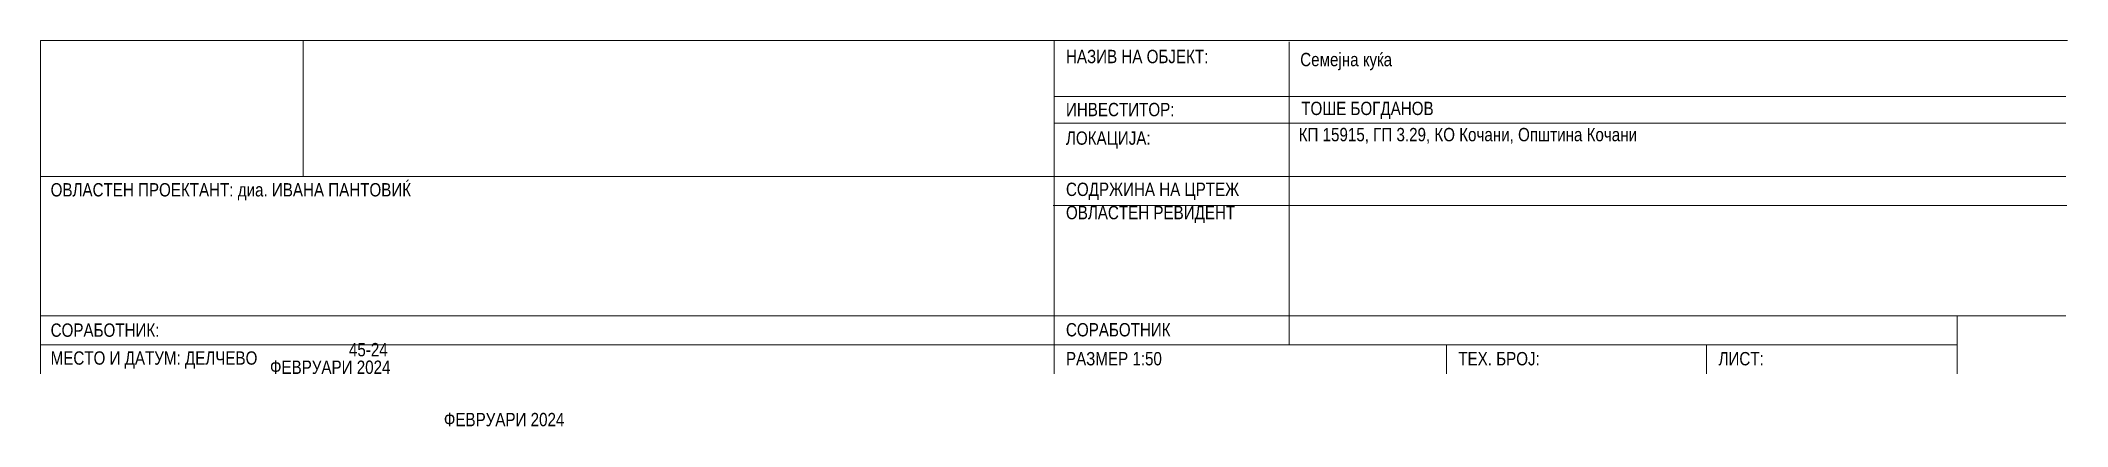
# Model space of a CAD drawing. Header units: millimetres. Extents: x -428 to 1070, y 0 to 420.
# Drawn here: x -428.1 to -48, y -0.5 to 71.8 of the extents above; entities that cross this region are included whole.
import ezdxf

# ---------------------------------------------------------------- set-up
doc = ezdxf.new("R2010")
doc.units = ezdxf.units.MM
doc.header["$MEASUREMENT"] = 0
doc.layers.add('1', color=7, linetype='Continuous', lineweight=13, true_color=0x2b2b2b)
doc.layers.add('46', color=7, linetype='Continuous', lineweight=35, true_color=0x4e4e4e)
doc.styles.add('GENERATED_STYLE_4', font='GOTHIC.TTF')

msp = doc.modelspace()

# ---------------------------------------------------------------- texts
at = {"layer": '46', "color": 251, "linetype": 'Continuous', "lineweight": 35, "true_color": 0x4e4e4e, "char_height": 2.5, "attachment_point": 4, "style": 'GENERATED_STYLE_4'}
for s, insert in [('\\A1;{\\W0.850000x;\\pql;\\fCentury Gothic|b0|i0|c204|p34;НАЗИВ НА ОБЈЕКТ:}', (-235.84, 68.84)), ('\\A1;{\\W0.850000x;\\pql;\\fCentury Gothic|b0|i0|c204|p34;Семејна куќа}', (-191.91, 67.91)), ('\\A1;{\\W0.850000x;\\pql;\\fCentury Gothic|b0|i0|c204|p34;ИНВЕСТИТОР:}', (-235.84, 58.9)), ('\\A1;{\\W0.850000x;\\pql;\\fCentury Gothic|b0|i0|c204|p34;ТОШЕ БОГДАНОВ}', (-191.72, 58.77)), ('\\A1;{\\W0.850000x;\\pql;\\fCentury Gothic|b0|i0|c204|p34;ЛОКАЦИЈА:}', (-235.84, 53.2)), ('\\A1;{\\W0.850000x;\\pql;\\fCentury Gothic|b0|i0|c204|p34;КП 15915, ГП 3.29, КО Кочани, Општина Кочани\\P\\pql;\\fCentury Gothic|b0|i0|c204|p34;}', (-192.2, 53.99)), ('\\A1;{\\W0.850000x;\\pql;\\fCentury Gothic|b0|i0|c204|p34;ОВЛАСТЕН ПРОЕКТАНТ: д\\fCentury Gothic|b0|i0|c204|p34;иа\\fCentury Gothic|b0|i0|c204|p34;. ИВАНА ПАНТОВИЌ}', (-426.24, 43.51)), ('\\A1;{\\W0.850000x;\\pql;\\fCentury Gothic|b0|i0|c204|p34;СОДРЖИНА НА ЦРТЕЖ}', (-235.84, 43.6)), ('\\A1;{\\W0.850000x;\\pql;\\fCentury Gothic|b0|i0|c204|p34;ОВЛАСТЕН РЕВИДЕНТ\\P\\pqc;\\fCentury Gothic|b0|i0|c204|p34;}', (-235.84, 39.24)), ('\\A1;{\\W0.850000x;\\pql;\\fCentury Gothic|b0|i0|c204|p34;СОРАБОТНИК:}', (-426.24, 17.55)), ('\\A1;{\\W0.850000x;\\pql;\\fCentury Gothic|b0|i0|c204|p34;45-24\\P\\pql;\\fCentury Gothic|b0|i0|c204|p34;}', (-370.3, 13.9)), ('\\A1;{\\W0.850000x;\\pql;\\fCentury Gothic|b0|i0|c204|p34;СОРАБОТНИК}', (-235.84, 17.62)), ('\\A1;{\\W0.850000x;\\pql;\\fCentury Gothic|b0|i0|c204|p34;МЕСТО И ДАТУМ: ДЕЛЧЕВО}', (-426.24, 11.98)), ('\\A1;{\\W0.850000x;\\pql;\\fCentury Gothic|b0|i0|c204|p34;ФЕВРУАРИ 2024\\P\\pql;\\fCentury Gothic|b0|i0|c204|p34;}', (-385.11, 10.6)), ('\\A1;{\\W0.850000x;\\pql;\\fCentury Gothic|b0|i0|c204|p34;РАЗМЕР 1:50}', (-235.84, 12.2)), ('\\A1;{\\W0.850000x;\\pql;\\fCentury Gothic|b0|i0|c204|p34;ТЕХ. БРОЈ: }', (-162.27, 12.2)), ('\\A1;{\\W0.850000x;\\pql;\\fCentury Gothic|b0|i0|c204|p34;ЛИСТ: }', (-113.47, 12.2)), ('\\A1;{\\W0.850000x;\\pql;\\fCentury Gothic|b0|i0|c204|p34;ФЕВРУАРИ 2024\\P\\pql;\\fCentury Gothic|b0|i0|c204|p34;}', (-352.5, 0.79))]:
    msp.add_mtext(s, dxfattribs=dict(at, insert=insert))

# ---------------------------------------------------------------- linework, layer by layer
at = {"layer": '1', "color": 250, "linetype": 'Continuous', "lineweight": 13, "true_color": 0x2b2b2b}
for p, q in [((-428.13, 71.85), (-48.04, 71.85)), ((-428.13, 71.85), (-428.13, 9.4)), ((-378.9, 71.85), (-378.9, 46.37)), ((-238.08, 71.85), (-238.08, 9.4)), ((-193.99, 71.58), (-193.99, 14.81)), ((-238.08, 61.36), (-48.35, 61.36)), ((-238.08, 56.36), (-48.35, 56.36)), ((-428.13, 46.37), (-48.35, 46.37)), ((-238.23, 40.95), (-48.18, 40.95)), ((-428.13, 20.23), (-48.35, 20.23)), ((-68.72, 20.23), (-68.72, 9.4)), ((-428.13, 14.81), (-68.72, 14.81)), ((-164.51, 14.81), (-164.51, 9.4)), ((-115.72, 14.81), (-115.72, 9.4))]:
    msp.add_line(p, q, dxfattribs=at)

msp.set_redraw_order([(e.dxf.handle, doc.entitydb.next_handle()) for e in msp.query("TEXT MTEXT ATTDEF DIMENSION ARC_DIMENSION")])  # texts and dimensions are drawn at this point

doc.saveas('drawing.dxf')
